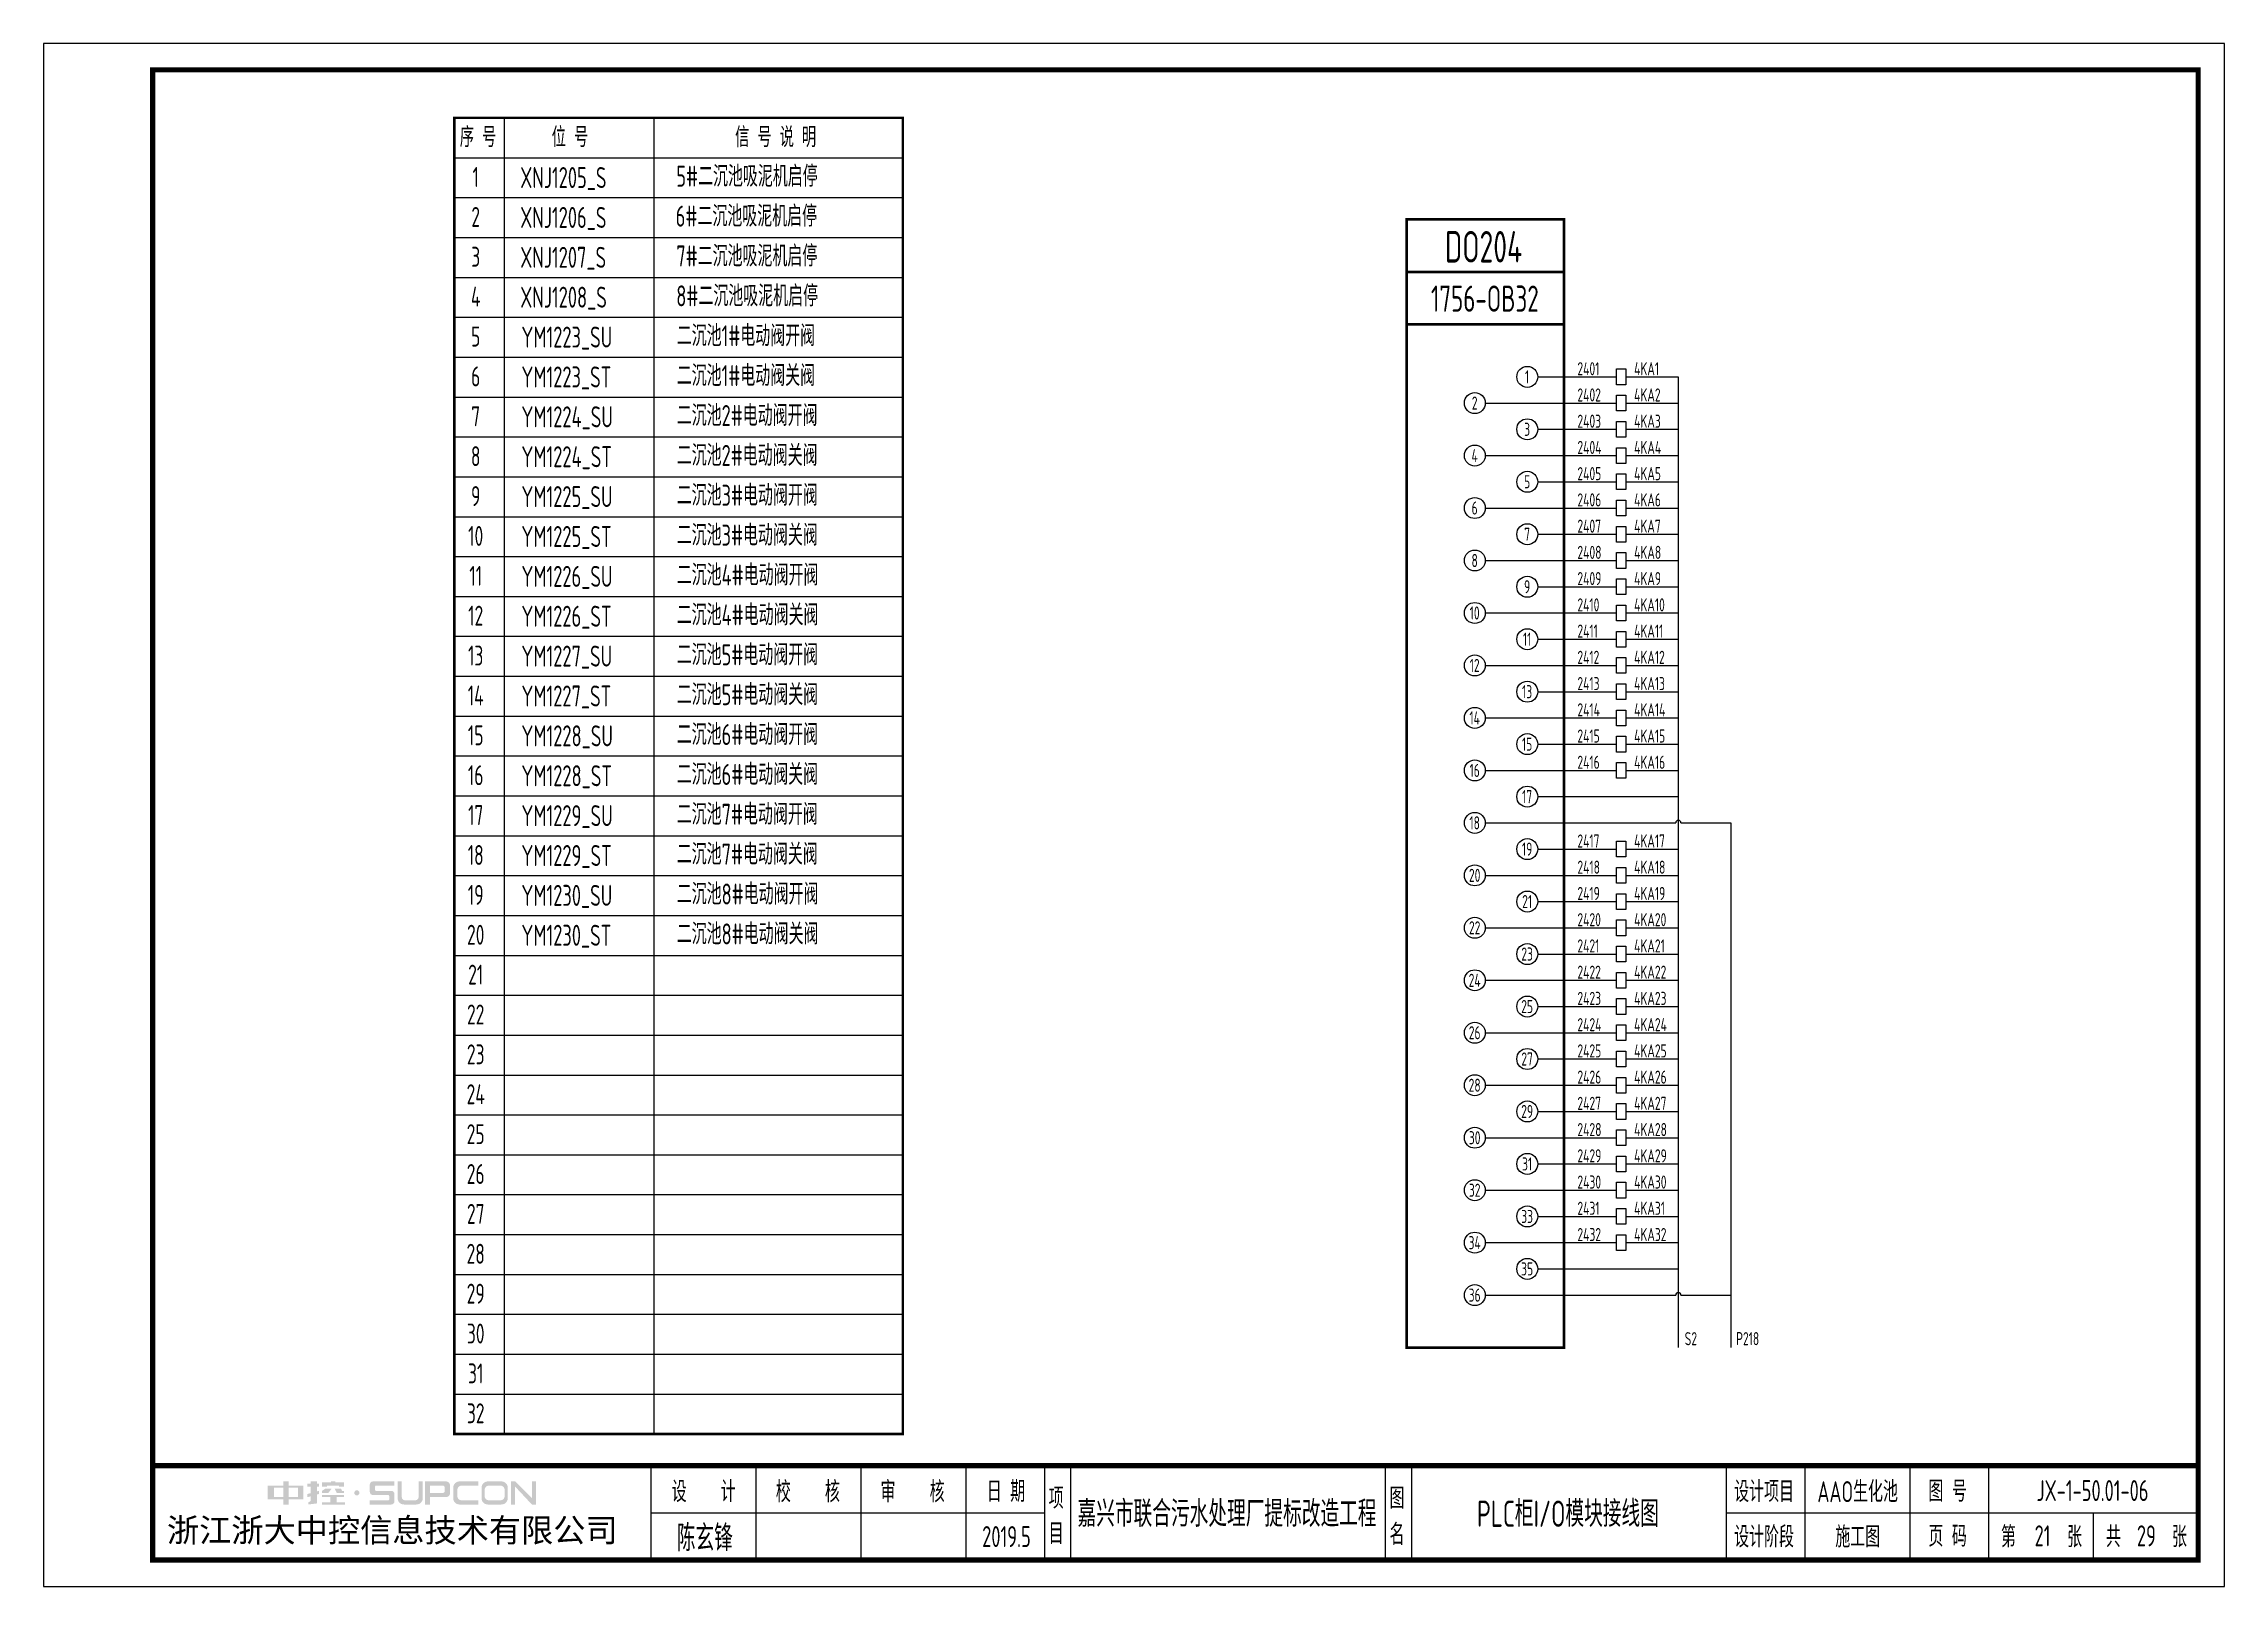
# Model space of a CAD drawing. Header units: millimetres. Extents: x 30557 to 235556, y -116603 to -73383.
# Drawn here: x 47189 to 51347, y -90377 to -87437 of the extents above; entities that cross this region are included whole.
import ezdxf
from ezdxf.enums import TextEntityAlignment as Align

# ---------------------------------------------------------------- set-up
doc = ezdxf.new("R2010")
doc.units = ezdxf.units.MM
doc.layers.add('1', color=3, linetype='Continuous')
doc.layers.add('_Drawing', color=7, linetype='Continuous', lineweight=25)
doc.styles.add('supcon', font='sceie.shx', dxfattribs={"width": 0.75, "height": 40, "bigfont": 'sceic.shx'})
doc.styles.add('Title', font='', dxfattribs={"height": 45})
doc.styles.get('Title').set_extended_font_data('SimHei')

msp = doc.modelspace()

# ---------------------------------------------------------------- texts
at = {"style": 'supcon', "width": 0.75}
for s, p in [('序 号', (48017.2, -87633.8)), ('位 号', (48192.3, -87633.8)), ('信 号 说 明', (48584.6, -87633.8)), ('1', (48012.7, -87709.8)), ('2', (48012.7, -87785.8)), ('3', (48012.7, -87861.8)), ('4', (48012.7, -87937.8)), ('5', (48012.7, -88013.8)), ('6', (48012.7, -88089.8)), ('7', (48012.7, -88165.8)), ('8', (48012.7, -88241.8)), ('9', (48012.7, -88317.8)), ('10', (48012.7, -88393.8)), ('11', (48012.7, -88469.8)), ('12', (48012.7, -88545.8)), ('13', (48012.7, -88621.8)), ('14', (48012.7, -88697.8)), ('15', (48012.7, -88773.8)), ('16', (48012.7, -88849.8)), ('17', (48012.7, -88925.8)), ('18', (48012.7, -89001.8)), ('19', (48012.7, -89077.8)), ('20', (48012.7, -89153.8)), ('21', (48012.7, -89229.8)), ('22', (48012.7, -89305.8)), ('23', (48012.7, -89381.8)), ('24', (48012.7, -89457.8)), ('25', (48012.7, -89533.8)), ('26', (48012.7, -89609.8)), ('27', (48012.7, -89685.8)), ('28', (48012.7, -89761.8)), ('29', (48012.7, -89837.8)), ('30', (48012.7, -89913.8)), ('31', (48012.7, -89989.8)), ('32', (48012.7, -90065.8))]:
    msp.add_text(s, height=38, dxfattribs=at).set_placement(p, align=Align.CENTER)
at = {"linetype": 'Continuous', "style": 'supcon', "width": 0.75}
for s, p in [('XNJ1205_S', (48097.6, -87711.8)), ('5#二沉池吸泥机启停', (48395.1, -87709.3)), ('XNJ1206_S', (48097.6, -87787.8)), ('6#二沉池吸泥机启停', (48394, -87785.3)), ('7#二沉池吸泥机启停', (48395.1, -87861.3)), ('XNJ1207_S', (48097.6, -87863.8)), ('XNJ1208_S', (48097.6, -87939.8)), ('8#二沉池吸泥机启停', (48395.1, -87937.3)), ('YM1223_SU', (48099.8, -88015.8)), ('二沉池1#电动阀开阀', (48396, -88013.3)), ('YM1223_ST', (48099.8, -88091.8)), ('二沉池1#电动阀关阀', (48396, -88089.3)), ('YM1224_SU', (48099.8, -88167.8)), ('二沉池2#电动阀开阀', (48396, -88165.3)), ('YM1224_ST', (48099.8, -88243.8)), ('二沉池2#电动阀关阀', (48396, -88241.3)), ('二沉池3#电动阀开阀', (48396, -88317.3)), ('YM1225_SU', (48099.8, -88319.8)), ('YM1225_ST', (48099.8, -88395.8)), ('二沉池3#电动阀关阀', (48396, -88393.3)), ('YM1226_SU', (48099.8, -88471.8)), ('二沉池4#电动阀开阀', (48396, -88469.3)), ('YM1226_ST', (48099.8, -88547.8)), ('二沉池4#电动阀关阀', (48396, -88545.3)), ('YM1227_SU', (48099.8, -88623.8)), ('二沉池5#电动阀开阀', (48396, -88621.3)), ('YM1227_ST', (48099.8, -88699.8)), ('二沉池5#电动阀关阀', (48396, -88697.3)), ('二沉池6#电动阀开阀', (48396, -88773.3)), ('YM1228_SU', (48099.8, -88775.8)), ('YM1228_ST', (48099.8, -88851.8)), ('二沉池6#电动阀关阀', (48396, -88849.3)), ('YM1229_SU', (48099.8, -88927.8)), ('二沉池7#电动阀开阀', (48396, -88925.3)), ('YM1229_ST', (48099.8, -89003.8)), ('二沉池7#电动阀关阀', (48396, -89001.3)), ('YM1230_SU', (48099.8, -89079.8)), ('二沉池8#电动阀开阀', (48396, -89077.3)), ('YM1230_ST', (48099.8, -89155.8)), ('二沉池8#电动阀关阀', (48396, -89153.3))]:
    msp.add_text(s, height=40, dxfattribs=at).set_placement(p)
at = {"color": 3, "style": 'supcon', "width": 0.75}
for s, height, p in [('DO204', 60, (49934.3, -87823.6)), ('AAO生化池', 40, (50647.6, -90194.1)), ('陈玄锋', 50, (48449.6, -90281.7)), ('2019.5', 40, (49024.7, -90281.7)), ('21', 40, (51000.1, -90280.3)), ('29', 40, (51198.1, -90280.3))]:
    msp.add_text(s, height=height, dxfattribs=at).set_placement(p, align=Align.MIDDLE)
at = {"layer": '1', "color": 3, "style": 'supcon', "width": 0.75}
for s, p in [('2401', (50113.3, -88068.6)), ('4KA1', (50221.4, -88068.6)), ('2402', (50113.3, -88118.6)), ('4KA2', (50221.4, -88118.6)), ('2403', (50113.3, -88168.6)), ('4KA3', (50221.4, -88168.6)), ('2404', (50113.3, -88218.6)), ('4KA4', (50221.4, -88218.6)), ('2405', (50113.3, -88268.6)), ('4KA5', (50221.4, -88268.6)), ('2406', (50113.3, -88318.6)), ('4KA6', (50221.4, -88318.6)), ('2407', (50113.3, -88368.6)), ('4KA7', (50221.4, -88368.6)), ('2408', (50113.3, -88418.6)), ('4KA8', (50221.4, -88418.6)), ('2409', (50113.3, -88468.6)), ('4KA9', (50221.4, -88468.6)), ('2410', (50113.3, -88518.6)), ('4KA10', (50221.4, -88518.6)), ('2411', (50113.3, -88568.6)), ('4KA11', (50221.4, -88568.6)), ('2412', (50113.3, -88618.6)), ('4KA12', (50221.4, -88618.6)), ('2413', (50113.3, -88668.6)), ('4KA13', (50221.4, -88668.6)), ('2414', (50113.3, -88718.6)), ('4KA14', (50221.4, -88718.6)), ('2415', (50113.3, -88768.6)), ('4KA15', (50221.4, -88768.6)), ('2416', (50113.3, -88818.6)), ('4KA16', (50221.4, -88818.6)), ('2417', (50113.3, -88968.6)), ('4KA17', (50221.4, -88968.6)), ('2418', (50113.3, -89018.6)), ('4KA18', (50221.4, -89018.6)), ('2419', (50113.3, -89068.6)), ('4KA19', (50221.4, -89068.6)), ('2420', (50113.3, -89118.6)), ('4KA20', (50221.4, -89118.6)), ('2421', (50113.3, -89168.6)), ('4KA21', (50221.4, -89168.6)), ('2422', (50113.3, -89218.6)), ('4KA22', (50221.4, -89218.6)), ('2423', (50113.3, -89268.6)), ('4KA23', (50221.4, -89268.6)), ('2424', (50113.3, -89318.6)), ('4KA24', (50221.4, -89318.6)), ('2425', (50113.3, -89368.6)), ('4KA25', (50221.4, -89368.6)), ('2426', (50113.3, -89418.6)), ('4KA26', (50221.4, -89418.6)), ('2427', (50113.3, -89468.6)), ('4KA27', (50221.4, -89468.6)), ('2428', (50113.3, -89518.6)), ('4KA28', (50221.4, -89518.6)), ('2429', (50113.3, -89568.6)), ('4KA29', (50221.4, -89568.6)), ('2430', (50113.3, -89618.6)), ('4KA30', (50221.4, -89618.6)), ('2431', (50113.3, -89668.6)), ('4KA31', (50221.4, -89668.6)), ('2432', (50113.3, -89718.6)), ('4KA32', (50221.4, -89718.6)), ('S2', (50317.9, -89917.1)), ('P218', (50415.8, -89917.1))]:
    msp.add_text(s, height=25, dxfattribs=at).set_placement(p)
at = {"layer": '_Drawing', "color": 3, "style": 'supcon', "width": 0.75}
for s, height, p in [('JX-1-50.01-06', 40, (51095.4, -90194.1)), ('嘉兴市联合污水处理厂提标改造工程', 50, (49445.2, -90235.6)), ('PLC柜I/O模块接线图', 50, (50095.2, -90235.6))]:
    msp.add_text(s, height=height, dxfattribs=at).set_placement(p, align=Align.MIDDLE)

# ---------------------------------------------------------------- blocks, each defined once
blk = doc.blocks.new('中控·SUPCON')
at = {"linetype": 'Continuous'}
h = blk.add_hatch(color=2, dxfattribs=at)
h.dxf.hatch_style = 1
h.paths.add_polyline_path([(34, 33), (20, 33), (20, 37), (15, 37), (15, 36), (15, 33), (0, 33), (0, 20), (13, 20), (15, 20), (15, 15), (20, 15), (20, 20), (22, 20), (34, 20)])
h.paths.add_polyline_path([(20, 30), (20, 31), (29, 31), (29, 22), (20, 22)], flags=16)
h.paths.add_polyline_path([(15, 30), (15, 22), (6, 22), (6, 31), (15, 31)], flags=16)
h.paths.add_polyline_path([(47, 32), (49, 32), (49, 35), (47, 35), (47, 37), (41, 37), (41, 35), (38, 35), (38, 32), (41, 32), (41, 25.8), (38, 25), (38, 22), (41, 22.8), (41, 18.3), (39, 17), (39, 15), (47, 16), (47, 24.5), (49, 25), (49, 28), (47, 27.5)])
h.paths.add_polyline_path([(61, 30), (55, 30), (52, 28), (52, 26), (58, 26)])
h.paths.add_polyline_path([(73, 28), (71, 28), (70, 30), (64, 30), (66, 26), (73, 26)])
h.paths.add_polyline_path([(73, 36), (64.6, 36), (64.6, 37), (60.4, 37), (60.4, 36), (52, 36), (52, 32), (56.8, 32), (56.8, 33.1), (68.2, 33.1), (68.2, 32), (73, 32)])
h.paths.add_polyline_path([(66, 22), (73, 22), (73, 24), (52, 24), (52, 22), (60, 22), (60, 17), (52, 17), (52, 15), (74, 15), (74, 17), (66, 17)])
h.paths.add_polyline_path([(82.7, 26.1, 1), (87.6, 26.1, 1)])
h.paths.add_polyline_path([(118, 28), (103.5, 28, -0.414214), (102.5, 29), (102.5, 32, -0.414214), (103.5, 33), (121, 33), (121, 37), (100.5, 37, 0.414214), (97.5, 34), (97.5, 27, 0.414214), (100.5, 24), (115, 24, -0.414214), (116, 23), (116, 20, -0.414214), (115, 19), (97.5, 19), (97.5, 15), (118, 15, 0.414214), (121, 18), (121, 25, 0.414214)])
h.paths.add_polyline_path([(128, 37), (124, 37), (124, 36), (124, 21, 0.414214), (130, 15), (142, 15, 0.414214), (148, 21), (148, 37), (144, 37), (144, 22, -0.414214), (141, 19), (131, 19, -0.414214), (128, 22)])
h.paths.add_polyline_path([(174, 26), (174, 33, 0.414214), (170, 37), (150, 37), (150, 36), (150, 15), (155, 15), (155, 22), (170, 22, 0.414214)])
h.paths.add_polyline_path([(167, 26), (155, 26), (155, 33), (167, 33, -0.414214), (169, 31), (169, 28, -0.414214)], flags=16)
h.paths.add_polyline_path([(201, 19), (185, 19, -0.414214), (181, 23), (181, 29, -0.414214), (185, 33), (201, 33), (201, 37), (183, 37, 0.414214), (177, 31), (177, 21, 0.414214), (183, 15), (201, 15)])
h.paths.add_polyline_path([(229, 21), (229, 31, 0.414214), (223, 37), (210, 37, 0.414214), (204, 31), (204, 21, 0.414214), (210, 15), (223, 15, 0.414214)])
h.paths.add_polyline_path([(207, 23), (207, 29, -0.414214), (211, 33), (222, 33, -0.414214), (226, 29), (226, 23, -0.414214), (222, 19), (211, 19, -0.414214)], flags=16)
h.paths.add_polyline_path([(236, 32.1), (252, 15), (256, 15), (256, 37), (252, 37), (252, 21), (236, 37), (232, 37), (232, 36), (232, 15), (236, 15)])
h = blk.add_hatch(color=2, dxfattribs=at)
h.dxf.hatch_style = 1
h.paths.add_polyline_path([(34, 33), (20, 33), (20, 37), (15, 37), (15, 36), (15, 33), (0, 33), (0, 20), (13, 20), (15, 20), (15, 15), (20, 15), (20, 20), (22, 20), (34, 20)])
h.paths.add_polyline_path([(20, 30), (20, 31), (29, 31), (29, 22), (20, 22)], flags=16)
h.paths.add_polyline_path([(15, 30), (15, 22), (6, 22), (6, 31), (15, 31)], flags=16)
h.paths.add_polyline_path([(47, 32), (49, 32), (49, 35), (47, 35), (47, 37), (41, 37), (41, 35), (38, 35), (38, 32), (41, 32), (41, 25.8), (38, 25), (38, 22), (41, 22.8), (41, 18.3), (39, 17), (39, 15), (47, 16), (47, 24.5), (49, 25), (49, 28), (47, 27.5)])
h.paths.add_polyline_path([(61, 30), (55, 30), (52, 28), (52, 26), (58, 26)])
h.paths.add_polyline_path([(73, 28), (71, 28), (70, 30), (64, 30), (66, 26), (73, 26)])
h.paths.add_polyline_path([(73, 36), (64.6, 36), (64.6, 37), (60.4, 37), (60.4, 36), (52, 36), (52, 32), (56.8, 32), (56.8, 33.1), (68.2, 33.1), (68.2, 32), (73, 32)])
h.paths.add_polyline_path([(66, 22), (73, 22), (73, 24), (52, 24), (52, 22), (60, 22), (60, 17), (52, 17), (52, 15), (74, 15), (74, 17), (66, 17)])
h.paths.add_polyline_path([(82.7, 26.1, 1), (87.6, 26.1, 1)])
h.paths.add_polyline_path([(118, 28), (103.5, 28, -0.414214), (102.5, 29), (102.5, 32, -0.414214), (103.5, 33), (121, 33), (121, 37), (100.5, 37, 0.414214), (97.5, 34), (97.5, 27, 0.414214), (100.5, 24), (115, 24, -0.414214), (116, 23), (116, 20, -0.414214), (115, 19), (97.5, 19), (97.5, 15), (118, 15, 0.414214), (121, 18), (121, 25, 0.414214)])
h.paths.add_polyline_path([(128, 37), (124, 37), (124, 36), (124, 21, 0.414214), (130, 15), (142, 15, 0.414214), (148, 21), (148, 37), (144, 37), (144, 22, -0.414214), (141, 19), (131, 19, -0.414214), (128, 22)])
h.paths.add_polyline_path([(174, 26), (174, 33, 0.414214), (170, 37), (150, 37), (150, 36), (150, 15), (155, 15), (155, 22), (170, 22, 0.414214)])
h.paths.add_polyline_path([(167, 26), (155, 26), (155, 33), (167, 33, -0.414214), (169, 31), (169, 28, -0.414214)], flags=16)
h.paths.add_polyline_path([(201, 19), (185, 19, -0.414214), (181, 23), (181, 29, -0.414214), (185, 33), (201, 33), (201, 37), (183, 37, 0.414214), (177, 31), (177, 21, 0.414214), (183, 15), (201, 15)])
h.paths.add_polyline_path([(229, 21), (229, 31, 0.414214), (223, 37), (210, 37, 0.414214), (204, 31), (204, 21, 0.414214), (210, 15), (223, 15, 0.414214)])
h.paths.add_polyline_path([(207, 23), (207, 29, -0.414214), (211, 33), (222, 33, -0.414214), (226, 29), (226, 23, -0.414214), (222, 19), (211, 19, -0.414214)], flags=16)
h.paths.add_polyline_path([(236, 32.1), (252, 15), (256, 15), (256, 37), (252, 37), (252, 21), (236, 37), (232, 37), (232, 36), (232, 15), (236, 15)])
h = blk.add_hatch(color=2, dxfattribs=at)
h.dxf.hatch_style = 1
h.paths.add_polyline_path([(34, 33), (20, 33), (20, 37), (15, 37), (15, 36), (15, 33), (0, 33), (0, 20), (13, 20), (15, 20), (15, 15), (20, 15), (20, 20), (22, 20), (34, 20)])
h.paths.add_polyline_path([(20, 30), (20, 31), (29, 31), (29, 22), (20, 22)], flags=16)
h.paths.add_polyline_path([(15, 30), (15, 22), (6, 22), (6, 31), (15, 31)], flags=16)
h.paths.add_polyline_path([(47, 32), (49, 32), (49, 35), (47, 35), (47, 37), (41, 37), (41, 35), (38, 35), (38, 32), (41, 32), (41, 25.8), (38, 25), (38, 22), (41, 22.8), (41, 18.3), (39, 17), (39, 15), (47, 16), (47, 24.5), (49, 25), (49, 28), (47, 27.5)])
h.paths.add_polyline_path([(61, 30), (55, 30), (52, 28), (52, 26), (58, 26)])
h.paths.add_polyline_path([(73, 28), (71, 28), (70, 30), (64, 30), (66, 26), (73, 26)])
h.paths.add_polyline_path([(73, 36), (64.6, 36), (64.6, 37), (60.4, 37), (60.4, 36), (52, 36), (52, 32), (56.8, 32), (56.8, 33.1), (68.2, 33.1), (68.2, 32), (73, 32)])
h.paths.add_polyline_path([(66, 22), (73, 22), (73, 24), (52, 24), (52, 22), (60, 22), (60, 17), (52, 17), (52, 15), (74, 15), (74, 17), (66, 17)])
h.paths.add_polyline_path([(82.7, 26.1, 1), (87.6, 26.1, 1)])
h.paths.add_polyline_path([(118, 28), (103.5, 28, -0.414214), (102.5, 29), (102.5, 32, -0.414214), (103.5, 33), (121, 33), (121, 37), (100.5, 37, 0.414214), (97.5, 34), (97.5, 27, 0.414214), (100.5, 24), (115, 24, -0.414214), (116, 23), (116, 20, -0.414214), (115, 19), (97.5, 19), (97.5, 15), (118, 15, 0.414214), (121, 18), (121, 25, 0.414214)])
h.paths.add_polyline_path([(128, 37), (124, 37), (124, 36), (124, 21, 0.414214), (130, 15), (142, 15, 0.414214), (148, 21), (148, 37), (144, 37), (144, 22, -0.414214), (141, 19), (131, 19, -0.414214), (128, 22)])
h.paths.add_polyline_path([(174, 26), (174, 33, 0.414214), (170, 37), (150, 37), (150, 36), (150, 15), (155, 15), (155, 22), (170, 22, 0.414214)])
h.paths.add_polyline_path([(167, 26), (155, 26), (155, 33), (167, 33, -0.414214), (169, 31), (169, 28, -0.414214)], flags=16)
h.paths.add_polyline_path([(201, 19), (185, 19, -0.414214), (181, 23), (181, 29, -0.414214), (185, 33), (201, 33), (201, 37), (183, 37, 0.414214), (177, 31), (177, 21, 0.414214), (183, 15), (201, 15)])
h.paths.add_polyline_path([(229, 21), (229, 31, 0.414214), (223, 37), (210, 37, 0.414214), (204, 31), (204, 21, 0.414214), (210, 15), (223, 15, 0.414214)])
h.paths.add_polyline_path([(207, 23), (207, 29, -0.414214), (211, 33), (222, 33, -0.414214), (226, 29), (226, 23, -0.414214), (222, 19), (211, 19, -0.414214)], flags=16)
h.paths.add_polyline_path([(236, 32.1), (252, 15), (256, 15), (256, 37), (252, 37), (252, 21), (236, 37), (232, 37), (232, 36), (232, 15), (236, 15)])
h = blk.add_hatch(color=2, dxfattribs=at)
h.dxf.hatch_style = 1
h.paths.add_polyline_path([(34, 33), (20, 33), (20, 37), (15, 37), (15, 36), (15, 33), (0, 33), (0, 20), (13, 20), (15, 20), (15, 15), (20, 15), (20, 20), (22, 20), (34, 20)])
h.paths.add_polyline_path([(20, 30), (20, 31), (29, 31), (29, 22), (20, 22)], flags=16)
h.paths.add_polyline_path([(15, 30), (15, 22), (6, 22), (6, 31), (15, 31)], flags=16)
h.paths.add_polyline_path([(47, 32), (49, 32), (49, 35), (47, 35), (47, 37), (41, 37), (41, 35), (38, 35), (38, 32), (41, 32), (41, 25.8), (38, 25), (38, 22), (41, 22.8), (41, 18.3), (39, 17), (39, 15), (47, 16), (47, 24.5), (49, 25), (49, 28), (47, 27.5)])
h.paths.add_polyline_path([(61, 30), (55, 30), (52, 28), (52, 26), (58, 26)])
h.paths.add_polyline_path([(73, 28), (71, 28), (70, 30), (64, 30), (66, 26), (73, 26)])
h.paths.add_polyline_path([(73, 36), (64.6, 36), (64.6, 37), (60.4, 37), (60.4, 36), (52, 36), (52, 32), (56.8, 32), (56.8, 33.1), (68.2, 33.1), (68.2, 32), (73, 32)])
h.paths.add_polyline_path([(66, 22), (73, 22), (73, 24), (52, 24), (52, 22), (60, 22), (60, 17), (52, 17), (52, 15), (74, 15), (74, 17), (66, 17)])
h.paths.add_polyline_path([(82.7, 26.1, 1), (87.6, 26.1, 1)])
h.paths.add_polyline_path([(118, 28), (103.5, 28, -0.414214), (102.5, 29), (102.5, 32, -0.414214), (103.5, 33), (121, 33), (121, 37), (100.5, 37, 0.414214), (97.5, 34), (97.5, 27, 0.414214), (100.5, 24), (115, 24, -0.414214), (116, 23), (116, 20, -0.414214), (115, 19), (97.5, 19), (97.5, 15), (118, 15, 0.414214), (121, 18), (121, 25, 0.414214)])
h.paths.add_polyline_path([(128, 37), (124, 37), (124, 36), (124, 21, 0.414214), (130, 15), (142, 15, 0.414214), (148, 21), (148, 37), (144, 37), (144, 22, -0.414214), (141, 19), (131, 19, -0.414214), (128, 22)])
h.paths.add_polyline_path([(174, 26), (174, 33, 0.414214), (170, 37), (150, 37), (150, 36), (150, 15), (155, 15), (155, 22), (170, 22, 0.414214)])
h.paths.add_polyline_path([(167, 26), (155, 26), (155, 33), (167, 33, -0.414214), (169, 31), (169, 28, -0.414214)], flags=16)
h.paths.add_polyline_path([(201, 19), (185, 19, -0.414214), (181, 23), (181, 29, -0.414214), (185, 33), (201, 33), (201, 37), (183, 37, 0.414214), (177, 31), (177, 21, 0.414214), (183, 15), (201, 15)])
h.paths.add_polyline_path([(229, 21), (229, 31, 0.414214), (223, 37), (210, 37, 0.414214), (204, 31), (204, 21, 0.414214), (210, 15), (223, 15, 0.414214)])
h.paths.add_polyline_path([(207, 23), (207, 29, -0.414214), (211, 33), (222, 33, -0.414214), (226, 29), (226, 23, -0.414214), (222, 19), (211, 19, -0.414214)], flags=16)
h.paths.add_polyline_path([(236, 32.1), (252, 15), (256, 15), (256, 37), (252, 37), (252, 21), (236, 37), (232, 37), (232, 36), (232, 15), (236, 15)])
h = blk.add_hatch(color=2, dxfattribs=at)
h.dxf.hatch_style = 1
h.paths.add_polyline_path([(34, 33), (20, 33), (20, 37), (15, 37), (15, 36), (15, 33), (0, 33), (0, 20), (13, 20), (15, 20), (15, 15), (20, 15), (20, 20), (22, 20), (34, 20)])
h.paths.add_polyline_path([(20, 30), (20, 31), (29, 31), (29, 22), (20, 22)], flags=16)
h.paths.add_polyline_path([(15, 30), (15, 22), (6, 22), (6, 31), (15, 31)], flags=16)
h.paths.add_polyline_path([(47, 32), (49, 32), (49, 35), (47, 35), (47, 37), (41, 37), (41, 35), (38, 35), (38, 32), (41, 32), (41, 25.8), (38, 25), (38, 22), (41, 22.8), (41, 18.3), (39, 17), (39, 15), (47, 16), (47, 24.5), (49, 25), (49, 28), (47, 27.5)])
h.paths.add_polyline_path([(61, 30), (55, 30), (52, 28), (52, 26), (58, 26)])
h.paths.add_polyline_path([(73, 28), (71, 28), (70, 30), (64, 30), (66, 26), (73, 26)])
h.paths.add_polyline_path([(73, 36), (64.6, 36), (64.6, 37), (60.4, 37), (60.4, 36), (52, 36), (52, 32), (56.8, 32), (56.8, 33.1), (68.2, 33.1), (68.2, 32), (73, 32)])
h.paths.add_polyline_path([(66, 22), (73, 22), (73, 24), (52, 24), (52, 22), (60, 22), (60, 17), (52, 17), (52, 15), (74, 15), (74, 17), (66, 17)])
h.paths.add_polyline_path([(82.7, 26.1, 1), (87.6, 26.1, 1)])
h.paths.add_polyline_path([(118, 28), (103.5, 28, -0.414214), (102.5, 29), (102.5, 32, -0.414214), (103.5, 33), (121, 33), (121, 37), (100.5, 37, 0.414214), (97.5, 34), (97.5, 27, 0.414214), (100.5, 24), (115, 24, -0.414214), (116, 23), (116, 20, -0.414214), (115, 19), (97.5, 19), (97.5, 15), (118, 15, 0.414214), (121, 18), (121, 25, 0.414214)])
h.paths.add_polyline_path([(128, 37), (124, 37), (124, 36), (124, 21, 0.414214), (130, 15), (142, 15, 0.414214), (148, 21), (148, 37), (144, 37), (144, 22, -0.414214), (141, 19), (131, 19, -0.414214), (128, 22)])
h.paths.add_polyline_path([(174, 26), (174, 33, 0.414214), (170, 37), (150, 37), (150, 36), (150, 15), (155, 15), (155, 22), (170, 22, 0.414214)])
h.paths.add_polyline_path([(167, 26), (155, 26), (155, 33), (167, 33, -0.414214), (169, 31), (169, 28, -0.414214)], flags=16)
h.paths.add_polyline_path([(201, 19), (185, 19, -0.414214), (181, 23), (181, 29, -0.414214), (185, 33), (201, 33), (201, 37), (183, 37, 0.414214), (177, 31), (177, 21, 0.414214), (183, 15), (201, 15)])
h.paths.add_polyline_path([(229, 21), (229, 31, 0.414214), (223, 37), (210, 37, 0.414214), (204, 31), (204, 21, 0.414214), (210, 15), (223, 15, 0.414214)])
h.paths.add_polyline_path([(207, 23), (207, 29, -0.414214), (211, 33), (222, 33, -0.414214), (226, 29), (226, 23, -0.414214), (222, 19), (211, 19, -0.414214)], flags=16)
h.paths.add_polyline_path([(236, 32.1), (252, 15), (256, 15), (256, 37), (252, 37), (252, 21), (236, 37), (232, 37), (232, 36), (232, 15), (236, 15)])
h = blk.add_hatch(color=2, dxfattribs=at)
h.dxf.hatch_style = 1
h.paths.add_polyline_path([(34, 33), (20, 33), (20, 37), (15, 37), (15, 36), (15, 33), (0, 33), (0, 20), (13, 20), (15, 20), (15, 15), (20, 15), (20, 20), (22, 20), (34, 20)])
h.paths.add_polyline_path([(20, 30), (20, 31), (29, 31), (29, 22), (20, 22)], flags=16)
h.paths.add_polyline_path([(15, 30), (15, 22), (6, 22), (6, 31), (15, 31)], flags=16)
h.paths.add_polyline_path([(47, 32), (49, 32), (49, 35), (47, 35), (47, 37), (41, 37), (41, 35), (38, 35), (38, 32), (41, 32), (41, 25.8), (38, 25), (38, 22), (41, 22.8), (41, 18.3), (39, 17), (39, 15), (47, 16), (47, 24.5), (49, 25), (49, 28), (47, 27.5)])
h.paths.add_polyline_path([(61, 30), (55, 30), (52, 28), (52, 26), (58, 26)])
h.paths.add_polyline_path([(73, 28), (71, 28), (70, 30), (64, 30), (66, 26), (73, 26)])
h.paths.add_polyline_path([(73, 36), (64.6, 36), (64.6, 37), (60.4, 37), (60.4, 36), (52, 36), (52, 32), (56.8, 32), (56.8, 33.1), (68.2, 33.1), (68.2, 32), (73, 32)])
h.paths.add_polyline_path([(66, 22), (73, 22), (73, 24), (52, 24), (52, 22), (60, 22), (60, 17), (52, 17), (52, 15), (74, 15), (74, 17), (66, 17)])
h.paths.add_polyline_path([(82.7, 26.1, 1), (87.6, 26.1, 1)])
h.paths.add_polyline_path([(118, 28), (103.5, 28, -0.414214), (102.5, 29), (102.5, 32, -0.414214), (103.5, 33), (121, 33), (121, 37), (100.5, 37, 0.414214), (97.5, 34), (97.5, 27, 0.414214), (100.5, 24), (115, 24, -0.414214), (116, 23), (116, 20, -0.414214), (115, 19), (97.5, 19), (97.5, 15), (118, 15, 0.414214), (121, 18), (121, 25, 0.414214)])
h.paths.add_polyline_path([(128, 37), (124, 37), (124, 36), (124, 21, 0.414214), (130, 15), (142, 15, 0.414214), (148, 21), (148, 37), (144, 37), (144, 22, -0.414214), (141, 19), (131, 19, -0.414214), (128, 22)])
h.paths.add_polyline_path([(174, 26), (174, 33, 0.414214), (170, 37), (150, 37), (150, 36), (150, 15), (155, 15), (155, 22), (170, 22, 0.414214)])
h.paths.add_polyline_path([(167, 26), (155, 26), (155, 33), (167, 33, -0.414214), (169, 31), (169, 28, -0.414214)], flags=16)
h.paths.add_polyline_path([(201, 19), (185, 19, -0.414214), (181, 23), (181, 29, -0.414214), (185, 33), (201, 33), (201, 37), (183, 37, 0.414214), (177, 31), (177, 21, 0.414214), (183, 15), (201, 15)])
h.paths.add_polyline_path([(229, 21), (229, 31, 0.414214), (223, 37), (210, 37, 0.414214), (204, 31), (204, 21, 0.414214), (210, 15), (223, 15, 0.414214)])
h.paths.add_polyline_path([(207, 23), (207, 29, -0.414214), (211, 33), (222, 33, -0.414214), (226, 29), (226, 23, -0.414214), (222, 19), (211, 19, -0.414214)], flags=16)
h.paths.add_polyline_path([(236, 32.1), (252, 15), (256, 15), (256, 37), (252, 37), (252, 21), (236, 37), (232, 37), (232, 36), (232, 15), (236, 15)])
blk = doc.blocks.new('supcon图框')
at = {"linetype": 'Continuous'}
for p, q in [((6145.7, 4361.7), (1987.7, 4361.7)), ((1987.7, 4361.7), (1987.7, 1421.7)), ((6145.7, 1421.7), (6145.7, 4361.7)), ((1987.7, 1421.7), (6145.7, 1421.7))]:
    blk.add_line(p, q, dxfattribs=at)
for p, q in [((3145.7, 1651.7), (3145.7, 1471.7)), ((3345.7, 1651.7), (3345.7, 1471.7)), ((3545.7, 1651.7), (3545.7, 1471.7)), ((3745.7, 1651.7), (3745.7, 1471.7)), ((3895.7, 1651.7), (3895.7, 1471.7)), ((3945.7, 1651.7), (3945.7, 1471.7)), ((4545.7, 1651.7), (4545.7, 1471.7)), ((4595.7, 1651.7), (4595.7, 1471.7)), ((5195.7, 1651.7), (5195.7, 1471.7)), ((5345.7, 1651.7), (5345.7, 1471.7)), ((5545.7, 1651.7), (5545.7, 1471.7)), ((5695.7, 1651.7), (5695.7, 1471.7)), ((3145.7, 1561.7), (3895.7, 1561.7)), ((5195.7, 1561.7), (6095.7, 1561.7)), ((5895.7, 1561.7), (5895.7, 1471.7))]:
    blk.add_line(p, q)
at = {"linetype": 'Continuous', "const_width": 10}
blk.add_lwpolyline([(2195.7, 4311.7), (6095.7, 4311.7), (6095.7, 1471.7), (2195.7, 1471.7)], close=True, dxfattribs=at)
blk.add_lwpolyline([(2195.7, 1651.7), (6095.7, 1651.7)], dxfattribs=at)
at = {"linetype": 'Continuous', "xscale": 2, "yscale": 2, "zscale": 2}
blk.add_blockref('中控·SUPCON', (2414.6, 1547.7), dxfattribs=at)
at = {"style": 'supcon', "width": 0.75}
for s, p in [('设    计', (3246.2, 1604.2)), ('校    核', (3444.8, 1604.2)), ('审    核', (3644.5, 1604.2)), ('日 期', (3822.5, 1604.2)), ('设计项目', (5268, 1604.2)), ('图 号', (5618, 1604.2)), ('项', (3918.2, 1590.7)), ('图', (4568.2, 1590.7)), ('目', (3918.2, 1522.9)), ('名', (4568.2, 1522.9)), ('设计阶段', (5268, 1518.1)), ('施工图', (5446.5, 1518.1)), ('页 码', (5618, 1518.1)), ('第      张', (5797, 1518.1)), ('共      张', (5997, 1518.1))]:
    blk.add_text(s, height=40, dxfattribs=at).set_placement(p, align=Align.MIDDLE)
at = {"style": 'Title'}
blk.add_text('浙江浙大中控信息技术有限公司', height=45, dxfattribs=at).set_placement((2222.8, 1506.2))
blk = doc.blocks.new('1756-OB32')
at = {"linetype": 'Continuous'}
for p, q in [((13708.2, 29269.5), (13858.2, 29269.5)), ((13608.2, 29219.5), (13858.2, 29219.5)), ((13708.2, 29169.5), (13858.2, 29169.5)), ((13608.2, 29119.5), (13858.2, 29119.5)), ((13708.2, 29069.5), (13858.2, 29069.5)), ((13608.2, 29019.5), (13858.2, 29019.5)), ((13708.2, 28969.5), (13858.2, 28969.5)), ((13608.2, 28919.5), (13858.2, 28919.5)), ((13708.2, 28869.5), (13858.2, 28869.5)), ((13608.2, 28819.5), (13858.2, 28819.5)), ((13708.2, 28769.5), (13858.2, 28769.5)), ((13608.2, 28719.5), (13858.2, 28719.5)), ((13708.2, 28669.5), (13858.2, 28669.5)), ((13608.2, 28619.5), (13858.2, 28619.5)), ((13708.2, 28569.5), (13858.2, 28569.5)), ((13608.2, 28519.5), (13858.2, 28519.5)), ((13708.2, 28369.5), (13858.2, 28369.5)), ((13608.2, 28319.5), (13858.2, 28319.5)), ((13708.2, 28269.5), (13858.2, 28269.5)), ((13608.2, 28219.5), (13858.2, 28219.5)), ((13708.2, 28169.5), (13858.2, 28169.5)), ((13608.2, 28119.5), (13858.2, 28119.5)), ((13708.2, 28069.5), (13858.2, 28069.5)), ((13608.2, 28019.5), (13858.2, 28019.5)), ((13708.2, 27969.5), (13858.2, 27969.5)), ((13608.2, 27919.5), (13858.2, 27919.5)), ((13708.2, 27869.5), (13858.2, 27869.5)), ((13608.2, 27819.5), (13858.2, 27819.5)), ((13708.2, 27769.5), (13858.2, 27769.5)), ((13608.2, 27719.5), (13858.2, 27719.5)), ((13708.2, 27669.5), (13858.2, 27669.5)), ((13608.2, 27619.5), (13858.2, 27619.5))]:
    blk.add_line(p, q, dxfattribs=at)
at = {"color": 5, "linetype": 'Continuous'}
for p, q in [((13876.2, 29269.5), (13976.2, 29269.5)), ((13976.2, 29269.5), (13976.2, 27419.5)), ((13876.2, 29219.5), (13976.2, 29219.5)), ((13876.2, 29169.5), (13976.2, 29169.5)), ((13876.2, 29119.5), (13976.2, 29119.5)), ((13876.2, 29069.5), (13976.2, 29069.5)), ((13876.2, 29019.5), (13976.2, 29019.5)), ((13876.2, 28969.5), (13976.2, 28969.5)), ((13876.2, 28919.5), (13976.2, 28919.5)), ((13876.2, 28869.5), (13976.2, 28869.5)), ((13876.2, 28819.5), (13976.2, 28819.5)), ((13876.2, 28769.5), (13976.2, 28769.5)), ((13876.2, 28719.5), (13976.2, 28719.5)), ((13876.2, 28669.5), (13976.2, 28669.5)), ((13876.2, 28619.5), (13976.2, 28619.5)), ((13876.2, 28569.5), (13976.2, 28569.5)), ((13876.2, 28519.5), (13976.2, 28519.5)), ((13708.2, 28469.5), (13976.2, 28469.5)), ((13876.2, 28369.5), (13976.2, 28369.5)), ((13876.2, 28319.5), (13976.2, 28319.5)), ((13876.2, 28269.5), (13976.2, 28269.5)), ((13876.2, 28219.5), (13976.2, 28219.5)), ((13876.2, 28169.5), (13976.2, 28169.5)), ((13876.2, 28119.5), (13976.2, 28119.5)), ((13876.2, 28069.5), (13976.2, 28069.5)), ((13876.2, 28019.5), (13976.2, 28019.5)), ((13876.2, 27969.5), (13976.2, 27969.5)), ((13876.2, 27919.5), (13976.2, 27919.5)), ((13876.2, 27869.5), (13976.2, 27869.5)), ((13876.2, 27819.5), (13976.2, 27819.5)), ((13876.2, 27769.5), (13976.2, 27769.5)), ((13876.2, 27719.5), (13976.2, 27719.5)), ((13876.2, 27669.5), (13976.2, 27669.5)), ((13876.2, 27619.5), (13976.2, 27619.5)), ((13708.2, 27569.5), (13976.2, 27569.5))]:
    blk.add_line(p, q, dxfattribs=at)
at = {"color": 37, "linetype": 'Continuous'}
for p, q in [((13981.2, 28419.5), (14076.2, 28419.5)), ((14076.2, 28419.5), (14076.2, 27419.5)), ((13608.2, 27519.5), (13971.2, 27519.5)), ((13981.2, 27519.5), (14076.2, 27519.5))]:
    blk.add_line(p, q, dxfattribs=at)
at = {"linetype": 'Continuous', "const_width": 5}
blk.add_lwpolyline([(13458.2, 29569.5), (13758.2, 29569.5), (13758.2, 27419.5), (13458.2, 27419.5)], close=True, dxfattribs=at)
for points in [[(13458.2, 29469.5), (13758.2, 29469.5)], [(13458.2, 29369.5), (13758.2, 29369.5)]]:
    blk.add_lwpolyline(points, dxfattribs=at)
at = {"linetype": 'Continuous'}
for points in [[(13858.2, 29284.5), (13876.2, 29284.5), (13876.2, 29254.5), (13858.2, 29254.5)], [(13858.2, 29234.5), (13876.2, 29234.5), (13876.2, 29204.5), (13858.2, 29204.5)], [(13858.2, 29184.5), (13876.2, 29184.5), (13876.2, 29154.5), (13858.2, 29154.5)], [(13858.2, 29134.5), (13876.2, 29134.5), (13876.2, 29104.5), (13858.2, 29104.5)], [(13858.2, 29084.5), (13876.2, 29084.5), (13876.2, 29054.5), (13858.2, 29054.5)], [(13858.2, 29034.5), (13876.2, 29034.5), (13876.2, 29004.5), (13858.2, 29004.5)], [(13858.2, 28984.5), (13876.2, 28984.5), (13876.2, 28954.5), (13858.2, 28954.5)], [(13858.2, 28934.5), (13876.2, 28934.5), (13876.2, 28904.5), (13858.2, 28904.5)], [(13858.2, 28884.5), (13876.2, 28884.5), (13876.2, 28854.5), (13858.2, 28854.5)], [(13858.2, 28834.5), (13876.2, 28834.5), (13876.2, 28804.5), (13858.2, 28804.5)], [(13858.2, 28784.5), (13876.2, 28784.5), (13876.2, 28754.5), (13858.2, 28754.5)], [(13858.2, 28734.5), (13876.2, 28734.5), (13876.2, 28704.5), (13858.2, 28704.5)], [(13858.2, 28684.5), (13876.2, 28684.5), (13876.2, 28654.5), (13858.2, 28654.5)], [(13858.2, 28634.5), (13876.2, 28634.5), (13876.2, 28604.5), (13858.2, 28604.5)], [(13858.2, 28584.5), (13876.2, 28584.5), (13876.2, 28554.5), (13858.2, 28554.5)], [(13858.2, 28534.5), (13876.2, 28534.5), (13876.2, 28504.5), (13858.2, 28504.5)], [(13858.2, 28384.5), (13876.2, 28384.5), (13876.2, 28354.5), (13858.2, 28354.5)], [(13858.2, 28334.5), (13876.2, 28334.5), (13876.2, 28304.5), (13858.2, 28304.5)], [(13858.2, 28284.5), (13876.2, 28284.5), (13876.2, 28254.5), (13858.2, 28254.5)], [(13858.2, 28234.5), (13876.2, 28234.5), (13876.2, 28204.5), (13858.2, 28204.5)], [(13858.2, 28184.5), (13876.2, 28184.5), (13876.2, 28154.5), (13858.2, 28154.5)], [(13858.2, 28134.5), (13876.2, 28134.5), (13876.2, 28104.5), (13858.2, 28104.5)], [(13858.2, 28084.5), (13876.2, 28084.5), (13876.2, 28054.5), (13858.2, 28054.5)], [(13858.2, 28034.5), (13876.2, 28034.5), (13876.2, 28004.5), (13858.2, 28004.5)], [(13858.2, 27984.5), (13876.2, 27984.5), (13876.2, 27954.5), (13858.2, 27954.5)], [(13858.2, 27934.5), (13876.2, 27934.5), (13876.2, 27904.5), (13858.2, 27904.5)], [(13858.2, 27884.5), (13876.2, 27884.5), (13876.2, 27854.5), (13858.2, 27854.5)], [(13858.2, 27834.5), (13876.2, 27834.5), (13876.2, 27804.5), (13858.2, 27804.5)], [(13858.2, 27784.5), (13876.2, 27784.5), (13876.2, 27754.5), (13858.2, 27754.5)], [(13858.2, 27734.5), (13876.2, 27734.5), (13876.2, 27704.5), (13858.2, 27704.5)], [(13858.2, 27684.5), (13876.2, 27684.5), (13876.2, 27654.5), (13858.2, 27654.5)], [(13858.2, 27634.5), (13876.2, 27634.5), (13876.2, 27604.5), (13858.2, 27604.5)]]:
    blk.add_lwpolyline(points, close=True, dxfattribs=at)
at = {"lineweight": -3}
for centre in [(13688.2, 29269.5), (13588.2, 29219.5), (13688.2, 29169.5), (13588.2, 29119.5), (13688.2, 29069.5), (13588.2, 29019.5), (13688.2, 28969.5), (13588.2, 28919.5), (13688.2, 28869.5), (13588.2, 28819.5), (13688.2, 28769.5), (13588.2, 28719.5), (13688.2, 28669.5), (13588.2, 28619.5), (13688.2, 28569.5), (13588.2, 28519.5), (13688.2, 28469.5), (13588.2, 28419.5), (13688.2, 28369.5), (13588.2, 28319.5), (13688.2, 28269.5), (13588.2, 28219.5), (13688.2, 28169.5), (13588.2, 28119.5), (13688.2, 28069.5), (13588.2, 28019.5), (13688.2, 27969.5), (13588.2, 27919.5), (13688.2, 27869.5), (13588.2, 27819.5), (13688.2, 27769.5), (13588.2, 27719.5), (13688.2, 27669.5), (13588.2, 27619.5), (13688.2, 27569.5), (13588.2, 27519.5)]:
    blk.add_circle(centre, 20, dxfattribs=at)
at = {"color": 37, "linetype": 'Continuous'}
blk.add_arc((13976.2, 27519.5), 5, 0, 180, dxfattribs=at)
at = {"color": 7, "style": 'supcon', "width": 0.75}
blk.add_text('1756-OB32', height=50, dxfattribs=at).set_placement((13607.3, 29418.6), align=Align.MIDDLE)
at = {"style": 'supcon', "width": 0.75}
for s, p in [('1', (13687.9, 29269.5)), ('2', (13587.9, 29219.5)), ('3', (13687.9, 29169.5)), ('4', (13587.9, 29119.5)), ('5', (13687.9, 29069.5)), ('6', (13587.9, 29019.5)), ('7', (13687.9, 28969.5)), ('8', (13587.9, 28919.5)), ('9', (13687.9, 28869.5)), ('10', (13587.9, 28819.5)), ('11', (13687.9, 28769.5)), ('12', (13587.9, 28719.5)), ('13', (13687.9, 28669.5)), ('14', (13587.9, 28619.5)), ('15', (13687.9, 28569.5)), ('16', (13587.9, 28519.5)), ('17', (13687.9, 28469.5)), ('18', (13587.9, 28419.5)), ('19', (13687.9, 28369.5)), ('20', (13587.9, 28319.5)), ('21', (13687.9, 28269.5)), ('22', (13587.9, 28219.5)), ('23', (13687.9, 28169.5)), ('24', (13587.9, 28119.5)), ('25', (13687.9, 28069.5)), ('26', (13587.9, 28019.5)), ('27', (13687.9, 27969.5)), ('28', (13587.9, 27919.5)), ('29', (13687.9, 27869.5)), ('30', (13587.9, 27819.5)), ('31', (13687.9, 27769.5)), ('32', (13587.9, 27719.5)), ('33', (13687.9, 27669.5)), ('34', (13587.9, 27619.5)), ('35', (13687.9, 27569.5)), ('36', (13587.9, 27519.5))]:
    blk.add_text(s, height=25, dxfattribs=at).set_placement(p, align=Align.MIDDLE)

# ---------------------------------------------------------------- linework, layer by layer
at = {"lineweight": -3}
for p, q in [((48067.1, -87578.1), (48067.1, -88338.1)), ((48352.1, -87578.1), (48352.1, -88338.1)), ((47972.1, -87654.1), (48827.1, -87654.1)), ((47972.1, -87730.1), (48827.1, -87730.1)), ((47972.1, -87806.1), (48827.1, -87806.1)), ((47972.1, -87882.1), (48827.1, -87882.1)), ((47972.1, -87958.1), (48827.1, -87958.1)), ((47972.1, -88034.1), (48827.1, -88034.1)), ((47972.1, -88110.1), (48827.1, -88110.1)), ((47972.1, -88186.1), (48827.1, -88186.1)), ((47972.1, -88262.1), (48827.1, -88262.1)), ((47972.1, -88338.1), (48827.1, -88338.1)), ((48067.1, -88338.1), (48067.1, -90086.1)), ((48352.1, -88338.1), (48352.1, -90086.1)), ((47972.1, -88414.1), (48827.1, -88414.1)), ((47972.1, -88490.1), (48827.1, -88490.1)), ((47972.1, -88566.1), (48827.1, -88566.1)), ((47972.1, -88642.1), (48827.1, -88642.1)), ((47972.1, -88718.1), (48827.1, -88718.1)), ((47972.1, -88794.1), (48827.1, -88794.1)), ((47972.1, -88870.1), (48827.1, -88870.1)), ((47972.1, -88946.1), (48827.1, -88946.1)), ((47972.1, -89022.1), (48827.1, -89022.1)), ((47972.1, -89098.1), (48827.1, -89098.1)), ((47972.1, -89174.1), (48827.1, -89174.1)), ((47972.1, -89250.1), (48827.1, -89250.1)), ((47972.1, -89326.1), (48827.1, -89326.1)), ((47972.1, -89402.1), (48827.1, -89402.1)), ((47972.1, -89478.1), (48827.1, -89478.1)), ((47972.1, -89554.1), (48827.1, -89554.1)), ((47972.1, -89630.1), (48827.1, -89630.1)), ((47972.1, -89706.1), (48827.1, -89706.1)), ((47972.1, -89782.1), (48827.1, -89782.1)), ((47972.1, -89858.1), (48827.1, -89858.1)), ((47972.1, -89934.1), (48827.1, -89934.1)), ((47972.1, -90010.1), (48827.1, -90010.1)), ((47972.1, -90086.1), (48827.1, -90086.1))]:
    msp.add_line(p, q, dxfattribs=at)
at = {"color": 37, "linetype": 'Continuous'}
msp.add_line((49937.6, -88921.6), (50300.7, -88921.6), dxfattribs=at)
at = {"lineweight": -3, "const_width": 4.75}
msp.add_lwpolyline([(47972.1, -87578.1), (47972.1, -90086.1), (48827.1, -90086.1), (48827.1, -87578.1)], close=True, dxfattribs=at)
at = {"color": 37, "linetype": 'Continuous'}
msp.add_arc((50305.7, -88921.6), 5, 0, 180, dxfattribs=at)

# ---------------------------------------------------------------- block references
msp.add_blockref('supcon图框', (45201.2, -91798.3))
at = {"color": 1}
msp.add_blockref('1756-OB32', (36329.5, -117341.1), dxfattribs=at)

msp.set_redraw_order([(e.dxf.handle, doc.entitydb.next_handle()) for e in msp.query("TEXT MTEXT ATTDEF DIMENSION ARC_DIMENSION")])  # texts and dimensions are drawn at this point

doc.saveas('drawing.dxf')
